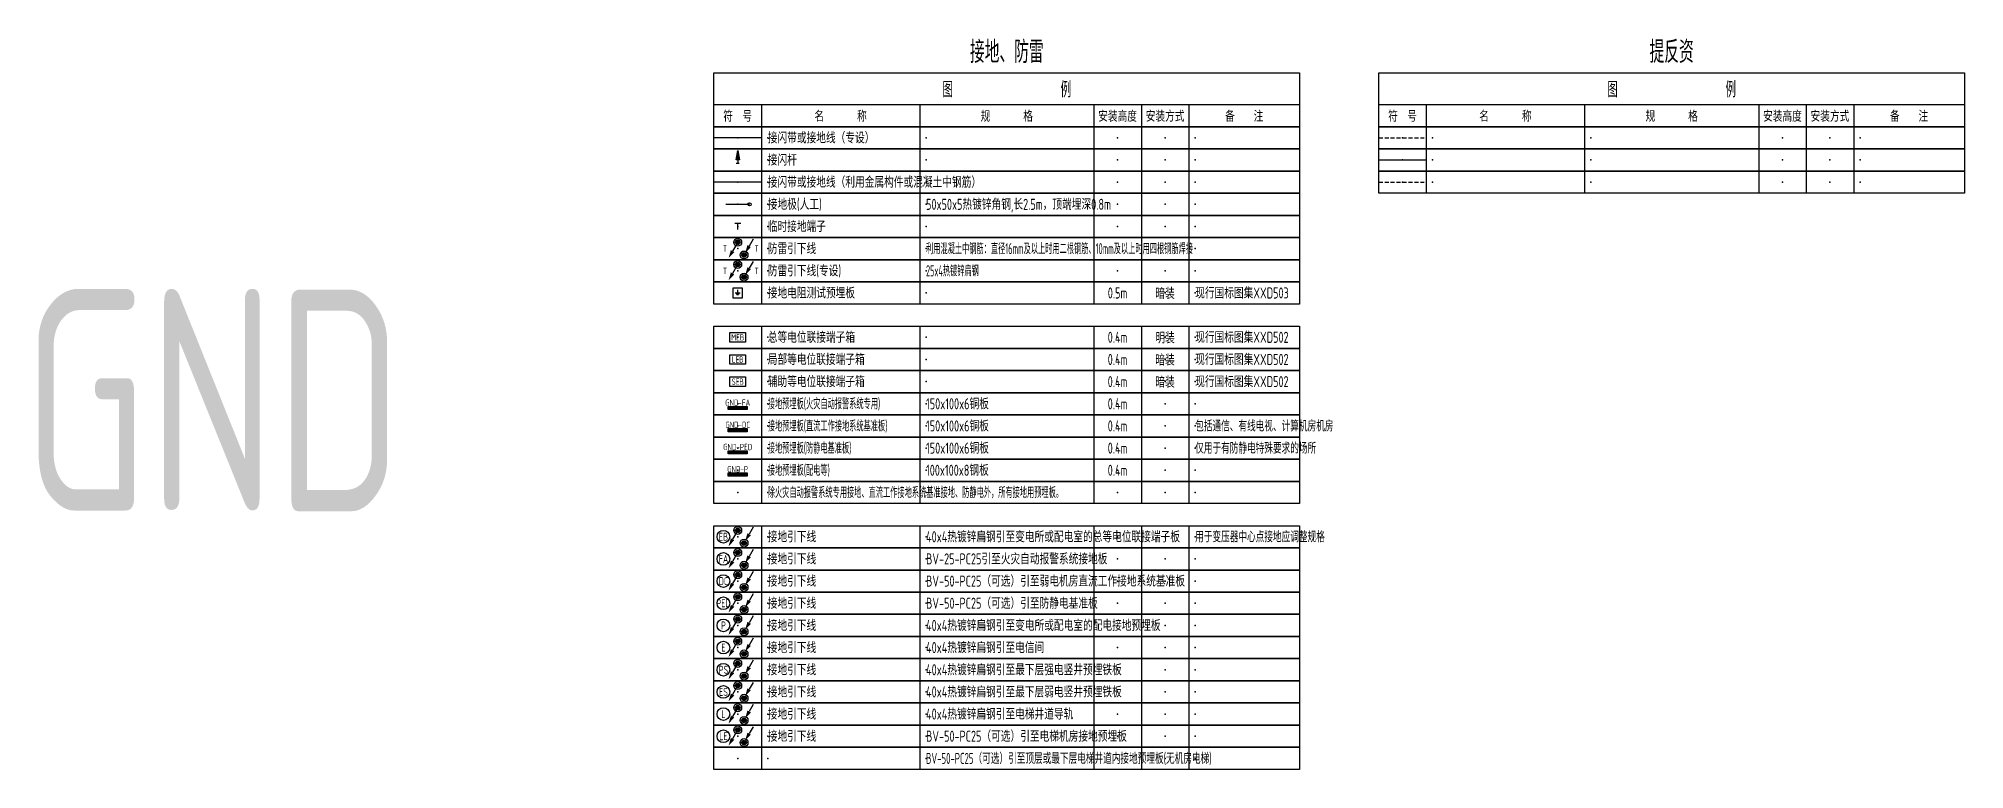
# Model space of a CAD drawing. Header units: millimetres. Extents: x -1040173 to 349982, y -145921 to 298175.
# Drawn here: x -608452 to -547618, y 14414 to 37501 of the extents above; entities that cross this region are included whole.
import ezdxf
from ezdxf.enums import TextEntityAlignment as Align

# ---------------------------------------------------------------- set-up
doc = ezdxf.new("R2010")
doc.units = ezdxf.units.MM
doc.header["$LTSCALE"] = 500
doc.header["$MEASUREMENT"] = 0
doc.linetypes.add('HIDDEN', pattern=[0.375, 0.25, -0.125])
doc.layers.get('0').update_dxf_attribs({"color": 255, "linetype": 'CONTINUOUS'})
for name, color, linetype in [('E-GRND-DEVC', 3, 'CONTINUOUS'), ('E-GRND-WIRE', 4, 'E-GND'), ('E-REQU-DIAG', 11, 'HIDDEN'), ('E-REQU-WALL', 2, 'CONTINUOUS'), ('E-REQU-WALL2', 2, 'HIDDEN'), ('E-TABLE', 2, 'CONTINUOUS'), ('E-THUN-WIRE', 4, 'E-THU'), ('E-UNIV-DIAG', 2, 'CONTINUOUS'), ('E-UNIV-EL', 140, 'CONTINUOUS'), ('E-UNIV-NOTE', 6, 'CONTINUOUS')]:
    doc.layers.add(name, color=color, linetype=linetype)
doc.styles.get("Standard").update_dxf_attribs({"font": 'txt', "width": 0.7})
doc.styles.add('TH-STYLE3', font='tssdeng.shx', dxfattribs={"width": 0.7, "bigfont": 'tssdchn.shx'})
doc.linetypes.add('E-GND', pattern='A,1,["/",Standard,S=0.2,R=0,X=-0.53,Y=-0.1],-0.1,0,-0.1', length=1.2)
doc.linetypes.add('E-THU', pattern='A,1,["X",Standard,S=0.2,R=0,X=-0.53,Y=-0.1],-0.1,0,-0.1', length=1.2)

msp = doc.modelspace()

# ---------------------------------------------------------------- texts
at = {"layer": 'E-UNIV-NOTE', "style": 'TH-STYLE3', "width": 0.7}
for s, height, p in [('接地、防雷', 700, (-577868, 37114)), ('提反资', 700, (-556868, 37114)), ('GND', 7000, (-602948, 26081)), ('0.5m', 350, (-574368, 29464)), ('暗装', 350, (-572868, 29464)), ('0.4m', 350, (-574368, 28064)), ('明装', 350, (-572868, 28064)), ('0.4m', 350, (-574368, 27364)), ('暗装', 350, (-572868, 27364)), ('0.4m', 350, (-574368, 26664)), ('暗装', 350, (-572868, 26664)), ('0.4m', 350, (-574368, 25964)), ('0.4m', 350, (-574368, 25264)), ('0.4m', 350, (-574368, 24564)), ('0.4m', 350, (-574368, 23864))]:
    msp.add_text(s, height=height, dxfattribs=at).set_placement(p, align=Align.MIDDLE)
at = {"layer": 'E-UNIV-NOTE', "style": 'TH-STYLE3'}
for s, width, p in [('接闪带或接地线（专设）', 0.7, (-585418, 34364)), ('接闪杆', 0.7, (-585418, 33664)), ('接闪带或接地线（利用金属构件或混凝土中钢筋）', 0.7, (-585418, 32964)), ('接地极(人工)', 0.7, (-585418, 32264)), ('50x50x5热镀锌角钢,长2.5m，顶端埋深0.8m', 0.7, (-580418, 32264)), ('临时接地端子', 0.7, (-585418, 31564)), ('防雷引下线', 0.7, (-585418, 30864)), ('利用混凝土中钢筋：直径16mm及以上时用二根钢筋、10mm及以上时用四根钢筋焊接', 0.5, (-580418, 30864)), ('防雷引下线(专设)', 0.7, (-585418, 30164)), ('25x4热镀锌扁钢', 0.5, (-580418, 30164)), ('接地电阻测试预埋板', 0.7, (-585418, 29464)), ('现行国标图集XXD503', 0.7, (-571918, 29464)), ('总等电位联接端子箱', 0.7, (-585418, 28064)), ('现行国标图集XXD502', 0.7, (-571918, 28064)), ('局部等电位联接端子箱', 0.7, (-585418, 27364)), ('现行国标图集XXD502', 0.7, (-571918, 27364)), ('辅助等电位联接端子箱', 0.7, (-585418, 26664)), ('现行国标图集XXD502', 0.7, (-571918, 26664)), ('接地预埋板(火灾自动报警系统专用)', 0.5, (-585418, 25964)), ('150x100x6铜板', 0.7, (-580418, 25964)), ('接地预埋板(直流工作接地系统基准板)', 0.5, (-585418, 25264)), ('150x100x6铜板', 0.7, (-580418, 25264)), ('接地预埋板(防静电基准板)', 0.5, (-585418, 24564)), ('150x100x6铜板', 0.7, (-580418, 24564)), ('接地预埋板(配电等)', 0.5, (-585418, 23864)), ('100x100x8钢板', 0.7, (-580418, 23864)), ('除火灾自动报警系统专用接地、直流工作接地系统基准接地、防静电外，所有接地用预埋板。', 0.5, (-585418, 23164)), ('接地引下线', 0.7, (-585418, 21764)), ('40x4热镀锌扁钢引至变电所或配电室的总等电位联接端子板', 0.7, (-580418, 21764)), ('接地引下线', 0.7, (-585418, 21064)), ('BV-25-PC25引至火灾自动报警系统接地板', 0.7, (-580418, 21064)), ('接地引下线', 0.7, (-585418, 20364)), ('BV-50-PC25（可选）引至弱电机房直流工作接地系统基准板', 0.7, (-580418, 20364)), ('接地引下线', 0.7, (-585418, 19664)), ('BV-50-PC25（可选）引至防静电基准板', 0.7, (-580418, 19664)), ('接地引下线', 0.7, (-585418, 18964)), ('40x4热镀锌扁钢引至变电所或配电室的配电接地预埋板', 0.7, (-580418, 18964)), ('接地引下线', 0.7, (-585418, 18264)), ('40x4热镀锌扁钢引至电信间', 0.7, (-580418, 18264)), ('接地引下线', 0.7, (-585418, 17564)), ('40x4热镀锌扁钢引至最下层强电竖井预埋铁板', 0.7, (-580418, 17564)), ('接地引下线', 0.7, (-585418, 16864)), ('40x4热镀锌扁钢引至最下层弱电竖井预埋铁板', 0.7, (-580418, 16864)), ('接地引下线', 0.7, (-585418, 16164)), ('40x4热镀锌扁钢引至电梯井道导轨', 0.7, (-580418, 16164)), ('接地引下线', 0.7, (-585418, 15464)), ('BV-50-PC25（可选）引至电梯机房接地预埋板', 0.7, (-580418, 15464)), ('BV-50-PC25（可选）引至顶层或最下层电梯井道内接地预埋板(无机房电梯)', 0.6, (-580418, 14764))]:
    msp.add_text(s, height=350, dxfattribs=dict(at, width=width)).set_placement(p, align=Align.MIDDLE_LEFT)
at = {"layer": 'E-UNIV-NOTE', "color": 1, "style": 'TH-STYLE3', "width": 0.6}
for s, p in [('包括通信、有线电视、计算机房机房', (-571918, 25264)), ('仅用于有防静电特殊要求的场所', (-571918, 24564)), ('用于变压器中心点接地应调整规格', (-571918, 21764))]:
    msp.add_text(s, height=350, dxfattribs=at).set_placement(p, align=Align.MIDDLE_LEFT)

# ---------------------------------------------------------------- blocks, each defined once
blk = doc.blocks.new('E-BGND11')
blk.add_line((0, 0), (0, 2))
at = {"const_width": 0.5}
blk.add_lwpolyline([(1, 2), (-1, 2)], dxfattribs=at)
blk = doc.blocks.new('E-BKTS2')
for p, q in [((0, 0), (185, 0)), ((0, -7), (0, 0)), ((185, 0), (185, -7)), ((185, -7), (0, -7))]:
    blk.add_line(p, q)
at = {"linetype": 'Continuous'}
for p, q in [((15, 0), (15, -7)), ((65, 0), (65, -7)), ((120, 0), (120, -7)), ((135, 0), (135, -7)), ((150, 0), (150, -7))]:
    blk.add_line(p, q, dxfattribs=at)
for p in [(7.5, -3.5), (17, -3.5), (67, -3.5), (127.5, -3.5), (142.5, -3.5), (152, -3.5)]:
    blk.add_point(p, dxfattribs=at)
blk = doc.blocks.new('E-KTS2')
at = {"layer": 'E-TABLE', "linetype": 'Continuous'}
for p, q in [((15, 0), (15, -7)), ((65, 0), (65, -7)), ((120, 0), (120, -7)), ((135, 0), (135, -7)), ((150, 0), (150, -7))]:
    blk.add_line(p, q, dxfattribs=at)
at = {"layer": 'E-TABLE'}
blk.add_lwpolyline([(0, 0), (185, 0), (185, -7), (0, -7)], close=True, dxfattribs=at)
at = {"layer": 'E-TABLE', "linetype": 'Continuous'}
for p in [(7.5, -3.5), (17, -3.5), (67, -3.5), (127.5, -3.5), (142.5, -3.5), (152, -3.5)]:
    blk.add_point(p, dxfattribs=at)
blk = doc.blocks.new('E-BKTS1')
blk.add_line((0, -10), (185, -10))
at = {"linetype": 'Continuous'}
for p, q in [((15, -10), (15, -17)), ((65, -10), (65, -17)), ((120, -10), (120, -17)), ((135, -10), (135, -17)), ((150, -10), (150, -17))]:
    blk.add_line(p, q, dxfattribs=at)
blk.add_lwpolyline([(0, 0), (185, 0), (185, -17), (0, -17)], close=True)
at = {"layer": 'E-UNIV-NOTE', "style": 'TH-STYLE3', "width": 0.7}
for s, height, p in [('图                例', 5, (92.5, -5)), ('安装高度', 3.5, (127.5, -13.5)), ('安装方式', 3.5, (142.5, -13.5))]:
    blk.add_text(s, height=height, dxfattribs=at).set_placement(p, align=Align.MIDDLE)
at = {"layer": 'E-UNIV-NOTE', "linetype": 'Continuous', "style": 'TH-STYLE3', "width": 0.7}
for s, p in [('符  号', (7.5, -13.5)), ('名       称', (40, -13.5)), ('规       格', (92.5, -13.5)), ('备    注', (167.5, -13.5))]:
    blk.add_text(s, height=3.5, dxfattribs=at).set_placement(p, align=Align.MIDDLE)
blk = doc.blocks.new('E-BGND012')
blk.add_lwpolyline([(-2.5, -1.5), (-2.5, 1.5), (2.5, 1.5), (2.5, -1.5)], close=True)
at = {"layer": 'E-UNIV-EL', "style": 'TH-STYLE3', "width": 0.7}
blk.add_attdef('BOX', text='', height=2, dxfattribs=at).set_placement((0, 0), align=Align.MIDDLE)
blk = doc.blocks.new('E-BGND011')
blk.add_lwpolyline([(-2.5, -1.5), (-2.5, 1.5), (2.5, 1.5), (2.5, -1.5)], close=True)
at = {"layer": 'E-UNIV-EL', "style": 'TH-STYLE3', "width": 0.7}
blk.add_attdef('BOX', text='', height=2, dxfattribs=at).set_placement((0, 0), align=Align.MIDDLE)
blk = doc.blocks.new('E-BGND013')
blk.add_lwpolyline([(-2.5, -1.5), (-2.5, 1.5), (2.5, 1.5), (2.5, -1.5)], close=True)
at = {"layer": 'E-UNIV-EL', "style": 'TH-STYLE3', "width": 0.7}
blk.add_attdef('BOX', text='', height=2, dxfattribs=at).set_placement((0, 0), align=Align.MIDDLE)
blk = doc.blocks.new('E-BGND026')
blk.add_lwpolyline([(-3, 0), (-3, 1), (3, 1), (3, 0)], close=True)
blk.add_solid([(-3, 1), (-3, 0), (3, 1), (3, 0)])
at = {"layer": 'E-UNIV-EL', "style": 'TH-STYLE3', "width": 0.7}
blk.add_attdef('F', text='', height=2, dxfattribs=at).set_placement((0, 2.2), align=Align.MIDDLE)
blk = doc.blocks.new('E-ANNO10')
blk.add_circle((0, 0), 2)
at = {"style": 'TH-STYLE3', "width": 0.7}
blk.add_attdef('N', text='', height=2.5, dxfattribs=at).set_placement((0, 0), align=Align.MIDDLE)
blk = doc.blocks.new('E-BGND31')
blk.add_line((-0.38, -0.65), (-1.62, -2.81))
at = {"const_width": 0.75}
blk.add_lwpolyline([(-0.38, 0, 1), (0.38, 0, 1)], format="xyb", close=True, dxfattribs=at)
blk.add_lwpolyline([(-1.62, -2.81, 1.25, 0, 0), (-2.88, -4.98, 0, 0, 0)], format="xyseb")
for radius in [1.25, 0.75]:
    blk.add_circle((0, 0), radius)
blk = doc.blocks.new('E-BGND32')
blk.add_line((2.88, 4.98), (1.62, 2.81))
at = {"const_width": 0.75}
blk.add_lwpolyline([(-0.38, 0, 1), (0.37, 0, 1)], format="xyb", close=True, dxfattribs=at)
blk.add_lwpolyline([(1.62, 2.81, 1.25, 0, 0), (0.37, 0.65, 0, 0, 0)], format="xyseb")
for radius in [1.25, 0.75]:
    blk.add_circle((0, 0), radius)
blk = doc.blocks.new('E-BGND025')
blk.add_lwpolyline([(-3, 0), (-3, 1), (3, 1), (3, 0)], close=True)
blk.add_solid([(-3, 1), (-3, 0), (3, 1), (3, 0)])
at = {"layer": 'E-UNIV-EL', "style": 'TH-STYLE3', "width": 0.7}
blk.add_attdef('F', text='', height=2, dxfattribs=at).set_placement((0, 2.2), align=Align.MIDDLE)
blk = doc.blocks.new('E-BGND028')
blk.add_lwpolyline([(-3, 0), (-3, 1), (3, 1), (3, 0)], close=True)
blk.add_solid([(-3, 1), (-3, 0), (3, 1), (3, 0)])
at = {"layer": 'E-UNIV-EL', "style": 'TH-STYLE3', "width": 0.7}
blk.add_attdef('F', text='', height=2, dxfattribs=at).set_placement((0, 2.2), align=Align.MIDDLE)
blk = doc.blocks.new('E-BGND027')
blk.add_lwpolyline([(-3, 0), (-3, 1), (3, 1), (3, 0)], close=True)
blk.add_solid([(-3, 1), (-3, 0), (3, 1), (3, 0)])
at = {"layer": 'E-UNIV-EL', "style": 'TH-STYLE3', "width": 0.7}
blk.add_attdef('F', text='', height=2, dxfattribs=at).set_placement((0, 2.2), align=Align.MIDDLE)
blk = doc.blocks.new('E-BGND33')
blk.add_line((-0.38, -0.65), (-1.62, -2.81))
at = {"const_width": 0.75}
blk.add_lwpolyline([(-0.38, 0, 1), (0.38, 0, 1)], format="xyb", close=True, dxfattribs=at)
blk.add_lwpolyline([(-1.62, -2.81, 1.25, 0, 0), (-2.88, -4.98, 0, 0, 0)], format="xyseb")
for radius in [1.25, 0.75]:
    blk.add_circle((0, 0), radius)
at = {"layer": 'E-UNIV-EL', "style": 'TH-STYLE3', "width": 0.7}
blk.add_attdef('F', text='', height=2, dxfattribs=at).set_placement((-4, -2), align=Align.MIDDLE)
blk = doc.blocks.new('E-BGND34')
blk.add_line((2.88, 4.98), (1.63, 2.81))
at = {"const_width": 0.75}
blk.add_lwpolyline([(-0.38, 0, 1), (0.37, 0, 1)], format="xyb", close=True, dxfattribs=at)
blk.add_lwpolyline([(1.63, 2.81, 1.25, 0, 0), (0.37, 0.65, 0, 0, 0)], format="xyseb")
for radius in [1.25, 0.75]:
    blk.add_circle((0, 0), radius)
at = {"layer": 'E-UNIV-EL', "style": 'TH-STYLE3', "width": 0.7}
blk.add_attdef('F', text='', height=2, dxfattribs=at).set_placement((4, 2), align=Align.MIDDLE)
blk = doc.blocks.new('E-BGND41')
at = {"layer": 'E-GRND-DEVC'}
for p, q in [((-0.53, 1), (0, 4)), ((0.53, 1), (-0.53, 1)), ((-0.5, 0), (0.5, 0)), ((0, 4), (0.53, 1)), ((0, 1), (0, 0))]:
    blk.add_line(p, q, dxfattribs=at)
blk.add_solid([(-0.53, 1), (0.53, 1), (0, 4)], dxfattribs=at)
blk = doc.blocks.new('E-BGND51')
blk.add_lwpolyline([(1.5, 1.5), (-1.5, 1.5), (-1.5, -1.5), (1.5, -1.5)], close=True)
at = {"layer": 'E-UNIV-EL'}
for p, q in [((-0.75, 0), (0.75, 0)), ((0, 0), (0, 1)), ((-0.5, -0.25), (0.5, -0.25)), ((-0.25, -0.5), (0.25, -0.5))]:
    blk.add_line(p, q, dxfattribs=at)

# ---------------------------------------------------------------- linework, layer by layer
at = {"layer": 'E-GRND-DEVC'}
msp.add_circle((-585993, 32264), 50, dxfattribs=at)
at = {"layer": 'E-GRND-WIRE'}
msp.add_line((-585618, 32964), (-587118, 32964), dxfattribs=at)
at = {"layer": 'E-REQU-DIAG'}
msp.add_line((-566118, 34364), (-564618, 34364), dxfattribs=at)
at = {"layer": 'E-REQU-WALL'}
msp.add_line((-566118, 33664), (-564618, 33664), dxfattribs=at)
at = {"layer": 'E-REQU-WALL2'}
msp.add_line((-566118, 32964), (-564618, 32964), dxfattribs=at)
at = {"layer": 'E-THUN-WIRE'}
for p, q in [((-585618, 34364), (-587118, 34364)), ((-586743, 32264), (-585993, 32264))]:
    msp.add_line(p, q, dxfattribs=at)

# ---------------------------------------------------------------- block references
at = {"xscale": 100, "yscale": 100, "zscale": 100}
msp.add_blockref('E-KTS2', (-587118, 32614), dxfattribs=at)
at = {"layer": 'E-GRND-DEVC', "xscale": 100, "yscale": 100, "zscale": 100}
for name, p in [('E-BGND41', (-586368, 33564)), ('E-BGND11', (-586368, 31464)), ('E-BGND51', (-586368, 29464)), ('E-BGND31', (-586368, 21964)), ('E-BGND32', (-586168, 21564)), ('E-BGND31', (-586368, 21264)), ('E-BGND32', (-586168, 20864)), ('E-BGND31', (-586368, 20564)), ('E-BGND32', (-586168, 20164)), ('E-BGND31', (-586368, 19864)), ('E-BGND32', (-586168, 19464)), ('E-BGND31', (-586368, 19164)), ('E-BGND32', (-586168, 18764)), ('E-BGND31', (-586368, 18464)), ('E-BGND32', (-586168, 18064)), ('E-BGND31', (-586368, 17764)), ('E-BGND32', (-586168, 17364)), ('E-BGND31', (-586368, 17064)), ('E-BGND32', (-586168, 16664)), ('E-BGND31', (-586368, 16364)), ('E-BGND32', (-586168, 15964)), ('E-BGND31', (-586368, 15664)), ('E-BGND32', (-586168, 15264))]:
    msp.add_blockref(name, p, dxfattribs=at)
for name, p, values in [('E-BGND33', (-586368, 31064), {'F': 'T'}), ('E-BGND34', (-586168, 30664), {'F': 'T'}), ('E-BGND33', (-586368, 30364), {'F': 'T'}), ('E-BGND34', (-586168, 29964), {'F': 'T'}), ('E-BGND011', (-586368, 28064), {'BOX': 'MEB'}), ('E-BGND012', (-586368, 27364), {'BOX': 'LEB'}), ('E-BGND013', (-586368, 26664), {'BOX': 'SEB'}), ('E-BGND026', (-586368, 25779), {'F': 'GND-FA'}), ('E-BGND028', (-586368, 25079), {'F': 'GND-DC'}), ('E-BGND027', (-586368, 24379), {'F': 'GND-PED'}), ('E-BGND025', (-586368, 23679), {'F': 'GND-P'}), ('E-ANNO10', (-586818, 21764), {'N': 'EB'}), ('E-ANNO10', (-586818, 21064), {'N': 'FA'}), ('E-ANNO10', (-586818, 20364), {'N': 'DC'}), ('E-ANNO10', (-586818, 19664), {'N': 'PED'}), ('E-ANNO10', (-586818, 18964), {'N': 'P'}), ('E-ANNO10', (-586818, 18264), {'N': 'E'}), ('E-ANNO10', (-586818, 17564), {'N': 'PS'}), ('E-ANNO10', (-586818, 16864), {'N': 'ES'}), ('E-ANNO10', (-586818, 16164), {'N': 'L'}), ('E-ANNO10', (-586818, 15464), {'N': 'LE'})]:
    msp.add_blockref(name, p, dxfattribs=at).add_auto_attribs(values)
at = {"layer": 'E-TABLE', "xscale": 100, "yscale": 100, "zscale": 100}
for name, p in [('E-BKTS1', (-587118, 36414)), ('E-BKTS1', (-566118, 36414)), ('E-BKTS2', (-587118, 34714)), ('E-BKTS2', (-566118, 34714)), ('E-BKTS2', (-587118, 34014)), ('E-BKTS2', (-566118, 34014)), ('E-BKTS2', (-587118, 33314)), ('E-BKTS2', (-566118, 33314)), ('E-BKTS2', (-587118, 31914)), ('E-BKTS2', (-587118, 31214)), ('E-BKTS2', (-587118, 30514)), ('E-BKTS2', (-587118, 29814)), ('E-BKTS2', (-587118, 28414)), ('E-BKTS2', (-587118, 27714)), ('E-BKTS2', (-587118, 27014))]:
    msp.add_blockref(name, p, dxfattribs=at)
at = {"layer": 'E-UNIV-DIAG', "xscale": 100, "yscale": 100, "zscale": 100}
for name, p in [('E-BKTS2', (-587118, 26314)), ('E-BKTS2', (-587118, 25614)), ('E-BKTS2', (-587118, 24914)), ('E-BKTS2', (-587118, 24214)), ('E-BKTS2', (-587118, 23514)), ('E-BKTS2', (-587118, 22114)), ('E-BKTS2', (-587118, 21414)), ('E-BKTS2', (-587118, 20714)), ('E-BKTS2', (-587118, 20014)), ('E-BKTS2', (-587118, 19314)), ('E-BKTS2', (-587118, 18614)), ('E-KTS2', (-587118, 18614)), ('E-BKTS2', (-587118, 17914)), ('E-BKTS2', (-587118, 17214)), ('E-BKTS2', (-587118, 16514)), ('E-BKTS2', (-587118, 15814)), ('E-BKTS2', (-587118, 15114))]:
    msp.add_blockref(name, p, dxfattribs=at)

msp.set_redraw_order([(e.dxf.handle, doc.entitydb.next_handle()) for e in msp.query("TEXT MTEXT ATTDEF DIMENSION ARC_DIMENSION")])  # texts and dimensions are drawn at this point

doc.saveas('drawing.dxf')
